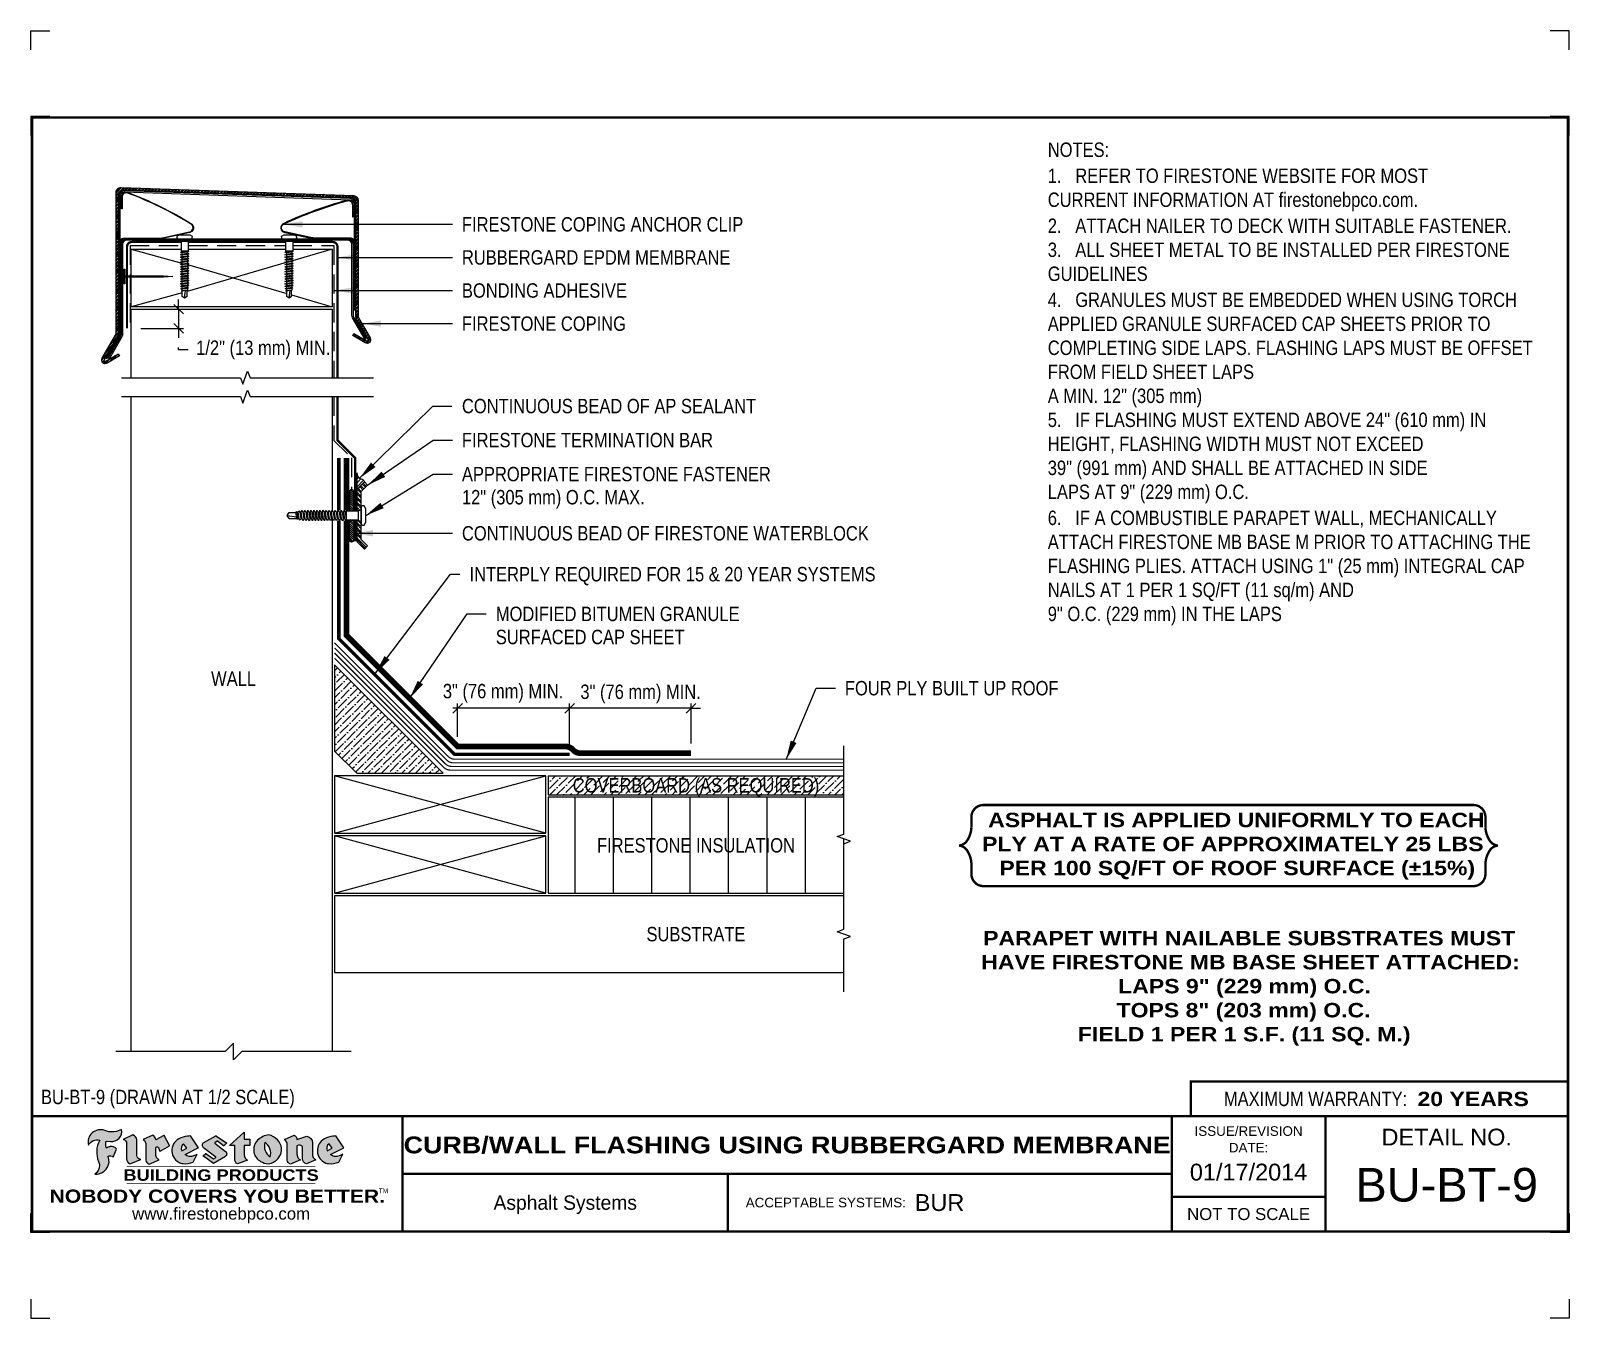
# Model space of a CAD drawing. Header units: inches. Extents: x -763.7 to -743.6, y -114.5 to -97.7.
import ezdxf
from ezdxf.enums import TextEntityAlignment as Align

# ---------------------------------------------------------------- set-up
doc = ezdxf.new("R2010")
doc.units = ezdxf.units.IN
doc.header["$MEASUREMENT"] = 0
doc.linetypes.add('HIDDEN', pattern=[0.375, 0.25, -0.125])
doc.layers.get('0').update_dxf_attribs({"linetype": 'CONTINUOUS'})
doc.layers.get('DEFPOINTS').update_dxf_attribs({"linetype": 'CONTINUOUS'})
for name, color, linetype in [('FSBP-ACCESSORY-FIRESTONE', 7, 'CONTINUOUS'), ('FSBP-ACCESSORY-OTHER', 7, 'CONTINUOUS'), ('FSBP-ADHESIVE', 1, 'HIDDEN'), ('FSBP-ANNO-LABEL', 7, 'CONTINUOUS'), ('FSBP-ANNO-NOTE', 7, 'CONTINUOUS'), ('FSBP-COVERBOARD_CANT', 46, 'CONTINUOUS'), ('FSBP-INSULATION', 7, 'CONTINUOUS'), ('FSBP-MEMBRANE', 7, 'CONTINUOUS'), ('FSBP-SEALANTS', 1, 'CONTINUOUS'), ('FSBP-SUBSTRATE-GENERIC', 9, 'CONTINUOUS'), ('FSBP-TTLB', 7, 'CONTINUOUS'), ('FSBP-TTLB-BORDER', 7, 'CONTINUOUS'), ('FSBP-TTLB-TEXT', 7, 'CONTINUOUS'), ('FSBP-WALL-CURB', 9, 'CONTINUOUS'), ('FSBP-WOOD', 7, 'CONTINUOUS')]:
    doc.layers.add(name, color=color, linetype=linetype)
doc.styles.add('ARIAL', font='arial.ttf')
doc.styles.add('ARIAL_BOLD', font='')
doc.styles.add('ARIAL_NAR', font='ARIALN.TTF')
doc.styles.add('BANKGOTHIC', font='bgothm.ttf')
doc.styles.add('FSBP_ARIAL_NAR', font='ARIALN.TTF')
doc.styles.get('ARIAL_BOLD').set_extended_font_data('Arial Black')
doc.dimstyles.new('FSBP-DIM', dxfattribs={"dimtxt": 0.1875, "dimasz": 0.125, "dimexe": 0.0625, "dimexo": 0.125, "dimgap": 0.125, "dimtad": 0, "dimdec": 0, "dimzin": 1, "dimdsep": 46, "dimlunit": 4, "dimtxsty": 'ARIAL_NAR', "dimblk": 'OBLIQUE', "dimcen": 0.09375, "dimdle": 0.0625, "dimclrd": 256, "dimclre": 256, "dimclrt": 256, "dimadec": 0, "dimazin": 0, "dimtfac": 1, "dimtdec": 0, "dimtmove": 1, "dimatfit": 3, "dimfxl": 0, "dimtolj": 1, "dimtzin": 0, "dimlwd": -1, "dimlwe": -1, "dimarcsym": 0})
doc.dimstyles.new('FSBP-LEADER', dxfattribs={"dimtxt": 0.1875, "dimasz": 0.25, "dimexe": 0.0625, "dimexo": 0.125, "dimgap": 0.125, "dimtad": 0, "dimtih": 1, "dimtoh": 1, "dimdec": 4, "dimzin": 0, "dimdsep": 46, "dimlunit": 4, "dimtxsty": 'ARIAL_NAR', "dimcen": 0.09375, "dimclrd": 256, "dimclre": 256, "dimclrt": 256, "dimadec": 0, "dimazin": 0, "dimtfac": 1, "dimtdec": 4, "dimtofl": 0, "dimtmove": 0, "dimatfit": 3, "dimfxl": 0, "dimtolj": 1, "dimtzin": 0, "dimlwd": -1, "dimlwe": -1, "dimarcsym": 0})
pattern_1 = [(45, (-902.5178603907489, -9.596227025173519), (0.03314563036811942, 0.1215339780164378), [0.15625, -0.03125, 0, -0.03125])]

msp = doc.modelspace()

# ---------------------------------------------------------------- texts
at = {"layer": 'DEFPOINTS', "style": 'ARIAL_NAR'}
msp.add_text('BU-BT-9 (DRAWN AT 1/2 SCALE)', height=0.1875, dxfattribs=at).set_placement((-763.5198163187681, -111.5917365816885), align=Align.MIDDLE_LEFT)
at = {"layer": 'FSBP-ANNO-LABEL', "style": 'ARIAL_NAR'}
for s, p in [('FIRESTONE COPING ANCHOR CLIP', (-758.0385690329663, -100.2306836249614)), ('RUBBERGARD EPDM MEMBRANE', (-758.0385690329663, -100.6615888377408)), ('BONDING ADHESIVE', (-758.0385690329663, -101.0924940505202)), ('FIRESTONE COPING', (-758.0385690329663, -101.5233992632995)), ('CONTINUOUS BEAD OF AP SEALANT', (-758.0385690329663, -102.5968021341095)), ('FIRESTONE TERMINATION BAR', (-758.0385690329663, -103.0396577780316)), ('APPROPRIATE FIRESTONE FASTENER', (-758.0385690329663, -103.4825134219537)), ('12" (305 mm) O.C. MAX.', (-758.0385690329663, -103.7832946719537)), ('CONTINUOUS BEAD OF FIRESTONE WATERBLOCK', (-758.0385690329663, -104.2533395437427)), ('INTERPLY REQUIRED FOR 15 & 20 YEAR SYSTEMS', (-757.9393350959251, -104.7853951269712)), ('MODIFIED BITUMEN GRANULE', (-757.59741533793, -105.3027094756707)), ('SURFACED CAP SHEET', (-757.59741533793, -105.6034907256707)), ('FOUR PLY BUILT UP ROOF', (-753.0518430786834, -106.2695989484775))]:
    msp.add_text(s, height=0.1875, dxfattribs=at).set_placement(p, align=Align.MIDDLE_LEFT)
for s, p in [('WALL', (-761.0123286120837, -106.1457701263016)), ('FIRESTONE INSULATION', (-754.9912525166338, -108.3156077702049)), ('SUBSTRATE', (-754.9912525166338, -109.4718577702049))]:
    msp.add_text(s, height=0.1875, dxfattribs=at).set_placement(p, align=Align.MIDDLE_CENTER)
at = {"layer": 'FSBP-ANNO-NOTE', "char_height": 0.1875, "attachment_point": 1}
for s, width, heights, insert, style in [('NOTES:\\P{\\H0.083333x;\\P\\pi-0.375,l0.375;}1.   REFER TO FIRESTONE WEBSITE FOR MOST \\P\\pi0;CURRENT INFORMATION AT firestonebpco.com.\\P\\pl0;{\\H0.083333x;\\P\\pi-0.375,l0.375;}2.   ATTACH NAILER TO DECK WITH SUITABLE FASTENER.{\\H0.083333x;\\P}3.   ALL SHEET METAL TO BE INSTALLED PER FIRESTONE GUIDELINES\\P{\\H0.083333x;\\P}4.   GRANULES MUST BE EMBEDDED WHEN USING TORCH APPLIED GRANULE SURFACED CAP SHEETS PRIOR TO COMPLETING SIDE LAPS. FLASHING LAPS MUST BE OFFSET FROM FIELD SHEET LAPS \\P\\pi0;A MIN. 12" (305 mm){\\H0.083333x;  \\P\\pi-0.375;}5.   IF FLASHING MUST EXTEND ABOVE 24" (610 mm) IN HEIGHT, FLASHING WIDTH MUST NOT EXCEED \\P\\pi0;39" (991 mm) AND SHALL BE ATTACHED IN SIDE  \\PLAPS AT 9" (229 mm) O.C.\\P{\\H0.083333x;\\P\\pi-0.375;}6.   IF A COMBUSTIBLE PARAPET WALL, MECHANICALLY ATTACH FIRESTONE MB BASE M PRIOR TO ATTACHING THE FLASHING PLIES. ATTACH USING 1" (25 mm) INTEGRAL CAP NAILS AT 1 PER 1 SQ/FT (11 sq/m) AND \\P\\pi0;9" O.C. (229 mm) IN THE LAPS', 6.458020089093907, [6.412679024570711], (-750.4107800736328, -99.16588143215995), 'FSBP_ARIAL_NAR'), ('\\pi-0.29537,l0.375;ASPHALT IS APPLIED UNIFORMLY TO EACH\\P\\pi0,l0;PLY AT A RATE OF APPROXIMATELY 25 LBS\\P\\pi-0.14981,l0.375;PER 100 SQ/FT OF ROOF SURFACE (±15%)', 6.46982238162866, [0.910907846000744], (-751.2667220729971, -107.891844562735), 'ARIAL_BOLD'), ('\\pi-0.069682,l0.375;PARAPET WITH NAILABLE SUBSTRATES MUST\\P\\pi-0.094047;HAVE FIRESTONE MB BASE SHEET ATTACHED:\\P\\pi1.688;LAPS 9" (229 mm) O.C.\\P\\pi1.667;TOPS 8" (203 mm) O.C.\\P\\pi1.1636;FIELD 1 PER 1 S.F. (11 SQ. M.)', 7.126109068008986, [1.766460265560842], (-751.5576698500026, -109.4302124291386), 'ARIAL_BOLD')]:
    msp.add_mtext_dynamic_manual_height_columns(s, width=width, gutter_width=1.09375, heights=heights, dxfattribs=dict(at, insert=insert, style=style))
at = {"layer": 'FSBP-COVERBOARD_CANT', "style": 'ARIAL_NAR'}
msp.add_text('COVERBOARD (AS REQUIRED)', height=0.1875, dxfattribs=at).set_placement((-754.9912525166338, -107.5343577702049), align=Align.MIDDLE_CENTER)

# ---------------------------------------------------------------- blocks, each defined once
blk = doc.blocks.new('FSBP_AP_FASTENER_02')
at = {"layer": 'FSBP-ACCESSORY-FIRESTONE'}
for p, q in [((-0.125, 0), (-0.09375, -0.0625)), ((0.09375, -0.0625), (0.125, 0)), ((-0.09375, -0.0625), (-0.09375, -0.3125)), ((-0.09375, -0.0625), (0.09375, -0.0625)), ((-0.09375, -0.3125), (-0.0703125, -0.3325892857142776)), ((0.09375, -0.0625), (0.09375, -0.3125)), ((-0.0703125, -0.3641565527315151), (-0.0703125, -0.3957238197487527)), ((-0.0703125, -0.4272910867660471), (-0.0703125, -0.4588583537832847)), ((-0.0703125, -0.4904256208005222), (-0.0703125, -0.5219928878178166)), ((-0.0703125, -0.5535601548350542), (-0.0703125, -0.5851274218523486)), ((-0.0703125, -0.6166946888695861), (-0.0703125, -0.6482619558868237)), ((0.0703125, -0.3440672670172376), (0.0703125, -0.3756345340344751)), ((0.0703125, -0.4072018010517695), (0.0703125, -0.4387690680690071)), ((0.0703125, -0.4703363350862446), (0.0703125, -0.501903602103539)), ((0.0703125, -0.5334708691207766), (0.0703125, -0.5650381361380141)), ((0.0703125, -0.5966054031553085), (0.0703125, -0.6281726701725461)), ((-0.0703125, -0.6798292229041181), (-0.0703125, -0.7113964899213556)), ((-0.0703125, -0.7429637569385932), (-0.0703125, -0.7745310239558876)), ((-0.0703125, -0.8060982909731251), (-0.0703125, -0.8376655579903627)), ((-0.0703125, -0.8692328250076571), (-0.0703125, -0.9008000920248946)), ((-0.0703125, -0.9323673590421322), (-0.0703125, -0.9639346260594266)), ((0.0703125, -0.6597399371897836), (0.0703125, -0.691307204207078)), ((0.0703125, -0.7228744712243156), (0.0703125, -0.7544417382415531)), ((0.0703125, -0.7860090052588475), (0.0703125, -0.8175762722760851)), ((0.0703125, -0.8491435392933226), (0.0703125, -0.880710806310617)), ((0.0703125, -0.9122780733278546), (0.0703125, -0.943845340345149)), ((-0.0703125, -0.9955018930766641), (-0.0703125, -1.027069160093902)), ((-0.0703125, -1.058636427111196), (-0.0703125, -1.090203694128434)), ((-0.0703125, -1.121770961145671), (-0.0703125, -1.153338228162966)), ((-0.0703125, -1.184905495180203), (-0.0703125, -1.216472762197441)), ((-0.0703125, -1.248040029214735), (-0.0703125, -1.279607296231973)), ((0.0703125, -0.9754126073623866), (0.0703125, -1.006979874379624)), ((0.0703125, -1.038547141396919), (0.0703125, -1.070114408414156)), ((0.0703125, -1.101681675431394), (0.0703125, -1.133248942448688)), ((0.0703125, -1.164816209465926), (0.0703125, -1.196383476483163)), ((0.0703125, -1.227950743500458), (0.0703125, -1.259518010517695)), ((-0.0703125, -1.31117456324921), (-0.0703125, -1.342741830266505)), ((-0.0625, -1.498492581068092), (-0.0625, -1.35740939234654)), ((0, -1.545367581068092), (-0.06250000000002842, -1.498492581068092)), ((0, -1.545367581068092), (0.02460623630037162, -1.344965644303613)), ((0.0625, -1.498492581068092), (0, -1.545367581068092)), ((0.0625, -1.498492581068092), (0.0625, -1.339552249489429)), ((0.0703125, -1.291085277534933), (0.0703125, -1.322652544552227))]:
    blk.add_line(p, q, dxfattribs=at)
blk.add_lwpolyline([(0.1875, 0, 0.1250000000000271), (0.203125, 0.0625), (0.140625, 0.09375), (-0.140625, 0.09375), (-0.203125, 0.0625, 0.1250000000000271), (-0.1875, 0)], format="xyb", close=True, dxfattribs=at)
for points in [[(-0.109375, -0.3539532763657576), (-0.0703125, -0.3325892857142776), (0.0703125, -0.3125), (0.109375, -0.3227032763657576), (0.0703125, -0.3440672670172376), (-0.0703125, -0.3641565527315151)], [(-0.109375, -0.4170878104002895), (-0.0703125, -0.3957238197487527), (0.0703125, -0.3756345340344751), (0.109375, -0.3858378104002895), (0.0703125, -0.4072018010517695), (-0.0703125, -0.4272910867660471)], [(-0.109375, -0.4802223444347646), (-0.0703125, -0.4588583537832847), (0.0703125, -0.4387690680690071), (0.109375, -0.4489723444347646), (0.0703125, -0.4703363350862446), (-0.0703125, -0.4904256208005222)], [(-0.109375, -0.5433568784692966), (-0.0703125, -0.5219928878178166), (0.0703125, -0.501903602103539), (0.109375, -0.5121068784692966), (0.0703125, -0.5334708691207766), (-0.0703125, -0.5535601548350542)], [(-0.109375, -0.6064914125038285), (-0.0703125, -0.5851274218523486), (0.0703125, -0.5650381361380141), (0.109375, -0.5752414125038285), (0.0703125, -0.5966054031553085), (-0.0703125, -0.6166946888695861)], [(-0.109375, -0.6696259465383037), (-0.0703125, -0.6482619558868237), (0.0703125, -0.6281726701725461), (0.109375, -0.6383759465383037), (0.0703125, -0.6597399371897836), (-0.0703125, -0.6798292229041181)], [(-0.109375, -0.7327604805728356), (-0.0703125, -0.7113964899213556), (0.0703125, -0.691307204207078), (0.109375, -0.7015104805728356), (0.0703125, -0.7228744712243156), (-0.0703125, -0.7429637569385932)], [(-0.109375, -0.7958950146073676), (-0.0703125, -0.7745310239558876), (0.0703125, -0.7544417382415531), (0.109375, -0.7646450146073676), (0.0703125, -0.7860090052588475), (-0.0703125, -0.8060982909731251)], [(-0.109375, -0.8590295486418427), (-0.0703125, -0.8376655579903627), (0.0703125, -0.8175762722760851), (0.109375, -0.8277795486418427), (0.0703125, -0.8491435392933226), (-0.0703125, -0.8692328250076571)], [(-0.109375, -0.9221640826763746), (-0.0703125, -0.9008000920248946), (0.0703125, -0.880710806310617), (0.109375, -0.8909140826763746), (0.0703125, -0.9122780733278546), (-0.0703125, -0.9323673590421322)], [(-0.109375, -0.9852986167109066), (-0.0703125, -0.9639346260594266), (0.0703125, -0.943845340345149), (0.109375, -0.9540486167109066), (0.0703125, -0.9754126073623866), (-0.0703125, -0.9955018930766641)], [(-0.109375, -1.048433150745382), (-0.0703125, -1.027069160093902), (0.0703125, -1.006979874379624), (0.109375, -1.017183150745382), (0.0703125, -1.038547141396919), (-0.0703125, -1.058636427111196)], [(-0.109375, -1.111567684779914), (-0.0703125, -1.090203694128434), (0.0703125, -1.070114408414156), (0.109375, -1.080317684779914), (0.0703125, -1.101681675431394), (-0.0703125, -1.121770961145671)], [(-0.109375, -1.174702218814446), (-0.0703125, -1.153338228162966), (0.0703125, -1.133248942448688), (0.109375, -1.143452218814446), (0.0703125, -1.164816209465926), (-0.0703125, -1.184905495180203)], [(-0.109375, -1.237836752848978), (-0.0703125, -1.216472762197441), (0.0703125, -1.196383476483163), (0.109375, -1.206586752848978), (0.0703125, -1.227950743500458), (-0.0703125, -1.248040029214735)], [(-0.099609375, -1.29957619759773), (-0.0703125, -1.279607296231973), (0.0703125, -1.259518010517695), (0.099609375, -1.271116376169175), (0.0703125, -1.291085277534933), (-0.0703125, -1.31117456324921)], [(-0.0849609375, -1.352726280949355), (-0.0703125, -1.342741830266505), (0.0703125, -1.322652544552227), (0.0849609375, -1.328451727377967), (0.0703125, -1.338436178060817), (-0.0703125, -1.358525463775095)]]:
    blk.add_lwpolyline(points, close=True, dxfattribs=at)
blk.add_lwpolyline([(-0.09375, -0.3125), (0.09375, -0.3125)], dxfattribs=at)
blk = doc.blocks.new('FSBP_HOT-DIPPED-NAIL')
at = {"layer": 'FSBP-ACCESSORY-OTHER'}
blk.add_lwpolyline([(0, 0.1875), (0, -0.1875), (-0.03125, -0.1875), (-0.03125000000005684, 0.1875)], close=True, dxfattribs=at)
blk.add_lwpolyline([(0, 0.015625), (1, 0.015625), (1.25, 0), (1, -0.015625), (0, -0.015625)], dxfattribs=at)
blk = doc.blocks.new('_OBLIQUE')
at = {"color": 0, "linetype": 'ByBlock'}
blk.add_line((-0.5, -0.5), (0.5, 0.5), dxfattribs=at)
blk = doc.blocks.new('*D10')
at = {"layer": 'DEFPOINTS', "color": 0, "transparency": 16777216}
for p in [(-758.0947460019706, -106.531400614838), (-758.0947460019706, -107.0293577702049), (-756.6364262416844, -107.1299827702049)]:
    blk.add_point(p, dxfattribs=at)
at = {"layer": 'FSBP-ANNO-LABEL', "transparency": 16777216}
for p, q in [((-756.5739262416844, -106.531400614838), (-758.1572460019706, -106.531400614838)), ((-758.0947460019706, -106.9043577702049), (-758.0947460019706, -106.468900614838)), ((-756.6364262416844, -107.0049827702049), (-756.6364262416844, -106.468900614838))]:
    blk.add_line(p, q, dxfattribs=at)
at = {"layer": 'FSBP-ANNO-LABEL', "transparency": 16777216, "xscale": 0.125, "yscale": 0.125, "zscale": 0.125, "rotation": 180}
blk.add_blockref('_OBLIQUE', (-758.0947460019706, -106.531400614838), dxfattribs=at)
at = {"layer": 'FSBP-ANNO-LABEL', "transparency": 16777216, "xscale": 0.125, "yscale": 0.125, "zscale": 0.125}
blk.add_blockref('_OBLIQUE', (-756.6364262416844, -106.531400614838), dxfattribs=at)
at = {"layer": 'FSBP-ANNO-LABEL', "transparency": 16777216, "insert": (-757.5031521833698, -106.335909400721), "char_height": 0.1875, "attachment_point": 5, "style": 'ARIAL_NAR'}
blk.add_mtext('\\A1;3" (76 mm) MIN.', dxfattribs=at)
blk = doc.blocks.new('*D11')
at = {"layer": 'DEFPOINTS', "color": 0, "transparency": 16777216}
for p in [(-756.6364262416844, -106.531400614838), (-756.6364262416844, -107.1299827702049), (-755.0557276485557, -107.1149827702048)]:
    blk.add_point(p, dxfattribs=at)
at = {"layer": 'FSBP-ANNO-LABEL', "transparency": 16777216}
for p, q in [((-756.6364262416844, -106.531400614838), (-756.7614262416844, -106.531400614838)), ((-756.6364262416844, -107.0049827702049), (-756.6364262416844, -106.468900614838)), ((-755.0557276485557, -106.531400614838), (-756.6364262416844, -106.531400614838)), ((-755.0557276485557, -106.9899827702048), (-755.0557276485557, -106.468900614838)), ((-755.0557276485557, -106.531400614838), (-754.9307276485557, -106.531400614838))]:
    blk.add_line(p, q, dxfattribs=at)
at = {"layer": 'FSBP-ANNO-LABEL', "transparency": 16777216, "xscale": 0.125, "yscale": 0.125, "zscale": 0.125}
blk.add_blockref('_OBLIQUE', (-756.6364262416844, -106.531400614838), dxfattribs=at)
at = {"layer": 'FSBP-ANNO-LABEL', "transparency": 16777216, "xscale": 0.125, "yscale": 0.125, "zscale": 0.125, "rotation": 180}
blk.add_blockref('_OBLIQUE', (-755.0557276485557, -106.531400614838), dxfattribs=at)
at = {"layer": 'FSBP-ANNO-LABEL', "transparency": 16777216, "insert": (-755.7125745507838, -106.3448574941394), "char_height": 0.1875, "attachment_point": 5, "style": 'ARIAL_NAR'}
blk.add_mtext('\\A1;3" (76 mm) MIN.', dxfattribs=at)
blk = doc.blocks.new('TTLB-ASPHALT_1')
at = {"layer": 'FSBP-TTLB-TEXT'}
h = blk.add_hatch(color=1, dxfattribs=at)
edge = h.paths.add_edge_path()
edge.add_arc((1.037309769669577, -0.1982514792917272), 0.1319107607348553, 264.0410451462098, 370.3106169565175)
edge.add_arc((1.027551646585692, 0.1214293576525733), 0.3273056962876235, 270.05058356628535, 295.23459397187514, ccw=False)
edge.add_arc((1.022801957313334, -0.06680179986895496), 0.1391656561713503, 249.3281275763668, 272.0749124149863, ccw=False)
edge.add_line((0.9736743133014443, -0.1970076156048179), (0.9474927838574558, -0.1852745150568325))
edge.add_arc((0.8939498971398336, -0.3394262635682139), 0.1631857907024099, 70.84590087378872, 194.3325259843273)
edge.add_arc((0.8444260109029358, -0.4259936440910792), 0.1179914261095279, 70.96950098067128, 156.9641407594482, ccw=False)
edge.add_arc((1.153141409296893, -0.4684497516079489), 0.3110405457095052, 150.323113748316, 203.2084295854517)
edge.add_arc((0.7562495500623072, -0.6412608153899839), 0.1218587156617311, 0.8849157075190988, 24.346689398949877, ccw=False)
edge.add_arc((0.749378166569727, -0.6475258110744306), 0.1289731377238325, -58.36655102076742, 3.6216782311386737, ccw=False)
edge.add_arc((0.825669902954445, -0.5792158350996175), 0.1783301886510355, 267.2205474105585, 354.1381621173521)
edge.add_arc((0.7903121048625223, -0.6011409294291781), 0.2127878929608591, 0.9996158580669169, 21.00503380861242)
edge.add_arc((1.018807122639402, -0.5666691048185157), 0.0513639566841585, 40.821177131732725, 125.52727787225791, ccw=False)
edge.add_line((1.057676976260041, -0.5330924682126437), (1.102776947655911, -0.4308018311949837))
edge.add_arc((1.040858222524662, -0.4699705673995993), 0.07326744446031509, 32.31675181867256, 66.31481236598174)
edge.add_arc((1.03226251882532, -0.5063316993097686), 0.1102246948011782, 69.8179132332389, 125.254734720681)
edge.add_arc((1.127708877207283, -0.3689593535312383), 0.1659710644737306, 164.1569669952081, 196.5811013160487, ccw=False)
edge.add_line((0.9680425188342383, -0.3236487780942383), (1.023615334387159, -0.3294494641845773))
h = blk.add_hatch(color=1, dxfattribs=at)
edge = h.paths.add_edge_path()
edge.add_line((1.275239419159561, -0.6223407783464694), (1.415345367376062, -0.5660418822574371))
edge.add_arc((1.421019305783972, -0.5090099247487814), 0.05731350411836947, 181.9717871001989, 264.31851000495806, ccw=False)
edge.add_line((1.363739737527226, -0.5109819325197265), (1.363412352251203, -0.3102363679013962))
edge.add_arc((1.294263659668758, -0.3103491388304036), 0.06914878453844908, 0.0934405599591014, 72.42834396969012)
edge.add_line((1.315139561173908, -0.2444268274366692), (1.186839444240604, -0.3024209471341379))
edge.add_arc((1.175246268095293, -0.3585110609420923), 0.05727567197445628, -0.017399788185912257, 78.322067691347, ccw=False)
edge.add_line((1.232521937428658, -0.3585284546236807), (1.232574268422297, -0.555126496687123))
edge.add_arc((1.305699496415485, -0.5558575689677241), 0.07312888236350451, 179.4272023230205, 245.3845503102953)
h = blk.add_hatch(color=1, dxfattribs=at)
edge = h.paths.add_edge_path()
edge.add_line((1.792026821926584, -0.3839679064720229), (1.722158956877934, -0.2518542302253621))
edge.add_arc((1.720119655279632, -0.2529327078887889), 0.002306916790721916, 27.87197133405528, 117.3766794470726)
edge.add_line((1.719058846382097, -0.250884159729182), (1.610638460368705, -0.3070279753467702))
edge.add_arc((1.547088841662969, -0.306102665849437), 0.06355635479880158, 359.165808011073, 425.8793658831422)
edge.add_line((1.573061729235633, -0.2480956029480268), (1.446879247402876, -0.3051325108639702))
edge.add_arc((1.407812067100195, -0.3703571330466247), 0.07602957263902092, -3.441403975725109, 59.07992244284969, ccw=False)
edge.add_line((1.483704536400296, -0.3749210150788969), (1.483704536400296, -0.5723838140635706))
edge.add_arc((1.540537465180449, -0.5682544061150878), 0.05698275005415228, 184.1557352478595, 255.3066498366543)
edge.add_line((1.526084036778343, -0.6233736605654059), (1.657291340682093, -0.570650514527486))
edge.add_arc((1.688298576827208, -0.502139038842401), 0.07520153584805701, 207.5160880841914, 245.649226723163, ccw=False)
edge.add_arc((1.721050197024908, -0.491448816845633), 0.1093332836229113, 179.4823365255141, 204.5537900001094, ccw=False)
edge.add_line((1.611721375809452, -0.4904610114968335), (1.611721375809452, -0.4126404716788983))
edge.add_arc((1.628589765097189, -0.4141592990360436), 0.01693662875851165, 28.356188110622497, 174.8549701683584, ccw=False)
edge.add_arc((1.627340435522399, -0.4197189881350454), 0.02111886817708033, 22.216893572439517, 40.10213956426492, ccw=False)
edge.add_line((1.646891420738257, -0.4117336534413738), (1.666638796144639, -0.4549750258192233))
edge.add_arc((1.668737246926753, -0.4540167099035415), 0.002306916790685597, 204.5451281842828, 299.6323508190067)
edge.add_line((1.669877862091766, -0.4560219186518992), (1.791128135493295, -0.3870515928837648))
edge.add_line((1.791128135493295, -0.3870515928837648), (1.792026821926584, -0.3839679064720229))
h = blk.add_hatch(color=1, dxfattribs=at)
h.paths.add_polyline_path([(2.063388732080512, -0.2583237030618903, 0.02524281661523788), (2.025024361750752, -0.2610532129309178, 0.1213611957758757), (1.901773912052249, -0.3008158885520373, 0.6151668103976068), (1.93274136141747, -0.6099060679591872, 0.05306812109568645), (1.967936229862175, -0.617865745600497, 0.1150932231766138), (2.099126721549737, -0.5994933789882708), (2.151195569562105, -0.4944891916583316, -0.08755405562188731), (2.104230609512001, -0.5187113292177372, -0.265591761123442), (1.992692314386659, -0.5010701623316862), (2.165347897647223, -0.4141184325909109, 0.4518949533370738), (2.166222728871162, -0.4107679608846269)])
h.paths.add_polyline_path([(2.014217313945437, -0.4188965037300676), (1.951113654018855, -0.4515330109460507, -0.3720533890450154), (1.973177450672722, -0.3607130665457561)], flags=16)
h = blk.add_hatch(color=1, dxfattribs=at)
edge = h.paths.add_edge_path()
edge.add_arc((2.260407392426799, -0.3775796671688738), 0.0415245022322573, 123.20805433950699, 232.2027298779723, ccw=False)
edge.add_line((2.237665217914071, -0.3428366421988329), (2.393535971665983, -0.2540943745380986))
edge.add_arc((2.394677353533154, -0.2560991469722467), 0.00230691679074142, 55.64644466176969, 119.65426054492929, ccw=False)
edge.add_line((2.395979141996861, -0.2541946229174954), (2.531809646140459, -0.3470380726374032))
edge.add_arc((2.530468902927936, -0.3489153772789848), 0.00230691679070047, -42.73110123842042, 54.46613537395791, ccw=False)
edge.add_line((2.532163440279987, -0.3504807552658491), (2.498457913851155, -0.3869673252714421))
edge.add_arc((2.496763376499132, -0.385401947284592), 0.002306916790673087, 233.75270768949161, 317.26889876139137, ccw=False)
edge.add_line((2.495399362263356, -0.38726241234572), (2.413849913492982, -0.3274738082119626))
edge.add_arc((2.412485899257177, -0.3293342732731332), 0.002306916790719977, 53.75270768979654, 124.4135619297866)
edge.add_line((2.41118211687575, -0.3274311136421062), (2.382933981293377, -0.346782838468144))
edge.add_arc((2.384237763674776, -0.3486859980991568), 0.002306916790694806, 124.4135619293765, 231.8459020253658)
edge.add_line((2.382812599816248, -0.3505000469010184), (2.519899969301207, -0.4581994452042721))
edge.add_arc((2.494247019847677, -0.4908523236374407), 0.0415245022322573, -55.21225898295228, 51.84590202520451, ccw=False)
edge.add_line((2.517938320565804, -0.5249552055672808), (2.364434947484597, -0.6179520922513717))
edge.add_arc((2.363239601923482, -0.6159790200102009), 0.002306916790727131, 233.2955624372974, 301.2087215702374, ccw=False)
edge.add_line((2.361860787187538, -0.6178285429225383), (2.231266621301074, -0.5204709167214361))
edge.add_arc((2.232647938930654, -0.518623262347532), 0.002306916790697738, 135.5134179846412, 233.2179869199849, ccw=False)
edge.add_line((2.231002150870836, -0.5170067083764565), (2.262839375599356, -0.4845937328397696))
edge.add_arc((2.264485163659231, -0.4862102868108593), 0.002306916790748635, 53.03528399994502, 135.5134179853723, ccw=False)
edge.add_line((2.265872365996302, -0.4843670465239001), (2.361834678328762, -0.5565872257804898))
edge.add_arc((2.363221880665748, -0.55474398549363), 0.00230691679062697, 233.0352840000717, 302.2362632414427)
edge.add_line((2.36445241715569, -0.5566953042850713), (2.39428499383348, -0.5378823484768844))
edge.add_arc((2.393054457343538, -0.5359310296853721), 0.002306916790685158, 302.2362632406162, 412.202729876843)
edge.add_line((2.394468296066179, -0.5341081404551886), (2.234958295420142, -0.4103916733127022))
h = blk.add_hatch(color=1, dxfattribs=at)
edge = h.paths.add_edge_path()
edge.add_line((2.763460561272041, -0.2072496393923444), (2.763460561272041, -0.2969520779963801))
edge.add_arc((2.765767478062685, -0.2969520779963943), 0.00230691679065842, 179.9999999996471, 269.9999999996471)
edge.add_line((2.765767478062685, -0.2992589947870528), (2.835417693520355, -0.2992589947870528))
edge.add_arc((2.835417693520355, -0.3015659115777538), 0.002306916790701052, 0, 90, ccw=False)
edge.add_line((2.837724610311056, -0.3015659115777538), (2.837724610311056, -0.3790761307453892))
edge.add_arc((2.835417693520355, -0.3790761307453749), 0.002306916790686842, 269.99999999964706, 359.99999999964706, ccw=False)
edge.add_line((2.835417693520355, -0.3813830475360618), (2.765767478062685, -0.3813830475360618))
edge.add_arc((2.765767478062685, -0.3836899643267202), 0.00230691679065842, 90.00000000035294, 180.0000000003529)
edge.add_line((2.763460561272041, -0.3836899643267344), (2.763460561272041, -0.5033995910642801))
edge.add_arc((2.836735953378934, -0.5071368822038522), 0.07337063740681407, 177.0802527808789, 245.3249543133826)
edge.add_line((2.806105814540615, -0.5738080530967267), (2.674529557384915, -0.6226036013049594))
edge.add_arc((2.708610405062075, -0.5642984087917995), 0.0675351734460605, 177.0345319916277, 239.69264280249, ccw=False)
edge.add_line((2.641165668230087, -0.560804539009709), (2.641165668230087, -0.3836899643267344))
edge.add_arc((2.638858751439443, -0.3836899643267202), 0.00230691679065842, 359.9999999996471, 449.999999999647)
edge.add_line((2.638858751439443, -0.3813830475360618), (2.572857950769389, -0.3813830475360618))
edge.add_line((2.572857950769389, -0.3813830475360618), (2.763460561272041, -0.2072496393923444))
h = blk.add_hatch(color=1, dxfattribs=at)
edge = h.paths.add_edge_path(flags=16)
edge.add_arc((2.940363509127394, -0.4847985213681483), 0.1684614578629417, 344.5558804047865, 417.0140046669545)
edge.add_arc((3.194458079644619, -0.3883534532477739), 0.1684614578629416, 164.5558804047865, 237.0140046669546)
edge = h.paths.add_edge_path()
edge.add_arc((3.069375116502187, -0.4399344555144893), 0.1828726885096673, 136.0914512150047, 191.213418978326)
edge.add_arc((3.064939550433394, -0.4318234379590393), 0.18031488047485, 194.0167254156723, 240.666373083186)
edge.add_arc((3.098047041778983, -0.3845058757092517), 0.2378525180183701, 239.2975390661776, 264.2889872773176)
edge.add_arc((3.048844782126224, -0.419023238379296), 0.203760689247156, 277.1986764832035, 326.503572961274)
edge.add_arc((3.077739326803538, -0.434104661646515), 0.1713748657917091, 325.3768876809903, 406.3828327799087)
edge.add_arc((3.011839488065931, -0.4896144380417837), 0.257194564585, 44.2846255351977, 73.82901434867308)
edge.add_arc((3.117152499586979, -0.4983433120546721), 0.2579560664039132, 97.50292863483669, 134.1039137579027)
h = blk.add_hatch(color=1, dxfattribs=at)
edge = h.paths.add_edge_path()
edge.add_line((3.322690228557462, -0.5721896537377091), (3.322690228557462, -0.3749210150788969))
edge.add_arc((3.24679775925739, -0.3703571330465678), 0.076029572638996, 356.5585960242387, 419.0799224428129)
edge.add_line((3.285864939560099, -0.3051325108639702), (3.412047421392799, -0.2480956029480268))
edge.add_arc((3.386074533820164, -0.3061026658494939), 0.06355635479883807, 0.3962622833877276, 65.87936588318718, ccw=False)
edge.add_line((3.449629368605429, -0.3056631084210863), (3.580526418688805, -0.2593848434574539))
edge.add_arc((3.555744121700968, -0.3530904070730259), 0.09692726601172152, 2.366977007666776, 75.18615851992018, ccw=False)
edge.add_line((3.652588689330287, -0.3490873311063041), (3.652588689330287, -0.4883770011386872))
edge.add_arc((3.761877549389567, -0.4914934052703757), 0.1093332836229049, 178.3666365323574, 204.5537900000422)
edge.add_arc((3.729125929191724, -0.502183627267101), 0.07520153584796149, 207.5160880841713, 245.2240541443095)
edge.add_line((3.697611150971852, -0.5704631245385627), (3.572585913552643, -0.6207021253773775))
edge.add_arc((3.595347186007587, -0.5526356419907756), 0.0717713151919874, 180.3328587115751, 251.51018566665869, ccw=False)
edge.add_line((3.523577081955409, -0.5530525936986663), (3.523577081955409, -0.4153032515383615))
edge.add_arc((3.486319529276869, -0.4148773504126382), 0.03725998689428563, 359.3450650296066, 449.0500281941025)
edge.add_arc((3.482769874121715, -0.4419622099033518), 0.06447454900600776, 86.29402372314017, 119.8211331593848)
edge.add_line((3.450707067966732, -0.3860252459975726), (3.450707067966732, -0.4904610114968335))
edge.add_arc((3.560035889182245, -0.4914488168456472), 0.1093332836229753, 179.4823365255069, 204.5537900001023)
edge.add_arc((3.527284268984403, -0.5021390388425004), 0.07520153584796385, 207.5160880841699, 245.6492267231416)
edge.add_line((3.496277032839316, -0.570650514527486), (3.365069728935509, -0.6233736605654059))
edge.add_arc((3.379502486061938, -0.5682868177318028), 0.05694615642555721, 183.9298782390169, 255.318496325343, ccw=False)
h = blk.add_hatch(color=1, dxfattribs=at)
h.paths.add_polyline_path([(3.957695472291277, -0.2583237030618903, 0.02524281661523822), (3.919331101961575, -0.2610532129309178, 0.1085638477195505), (3.807890832595604, -0.2939221658134414, 0.6425897848490651), (3.827048101628293, -0.6099060679591872, 0.05306812109569052), (3.862242970072884, -0.617865745600497, 0.1150932231766133), (3.993433461760503, -0.5994933789882708), (4.045502309772871, -0.4944891916583316, -0.08755405562189084), (3.998537349722767, -0.5187113292177372, -0.2655917611234366), (3.886999054597368, -0.5010701623316862), (4.059654637857989, -0.4141184325909109, 0.4518949533370731), (4.060529469081928, -0.4107679608846269)])
h.paths.add_polyline_path([(3.90852405415626, -0.4188965037300676), (3.845420394229677, -0.4515330109460507, -0.3720533890450147), (3.867484190883488, -0.3607130665457561)], flags=16)
blk.add_line((16.84110496735593, 0), (20, 0))
at = {"layer": 'DEFPOINTS', "linetype": 'Continuous', "ltscale": 1.75}
for points in [[(-0.015625, 13.88083333333333), (-0.015625, 14.13083333333333), (0.234375, 14.13083333333333)], [(20.01562500000003, 13.88083333333333), (20.01562500000003, 14.13083333333333), (19.76562500000003, 14.13083333333333)], [(-0.015625, -2.380833333333342), (-0.015625, -2.630833333333342), (0.234375, -2.630833333333342)], [(20.01562500000003, -2.380833333333342), (20.01562500000003, -2.630833333333342), (19.76562500000003, -2.630833333333342)]]:
    blk.add_lwpolyline(points, dxfattribs=at)
at = {"layer": 'DEFPOINTS', "color": 1}
for points in [[(0.234375, 13.015625), (-0.015625, 13.015625), (-0.015625, 12.765625)], [(20.015625, 12.765625), (20.015625, 13.015625), (19.765625, 13.015625)], [(0.234375, -1.515625), (-0.015625, -1.515625), (-0.015625, -1.265625)], [(20.015625, -1.265625), (20.015625, -1.515625), (19.765625, -1.515625)]]:
    blk.add_lwpolyline(points, dxfattribs=at)
at = {"layer": 'FSBP-TTLB', "const_width": 0.03125}
blk.add_lwpolyline([(15.09028770518938, 0), (20, 0), (20, 0.4512598240669945), (15.09028770518938, 0.4512598240669945)], close=True, dxfattribs=at)
for points in [[(0, 0), (0, -1.5), (20, -1.5), (20, 0), (0, 0)], [(4.825208527206769, 0), (4.825208527206769, -0.75)], [(14.84028770518938, 0), (14.84028770518938, -1.5)], [(16.84110496735593, 0), (16.84110496735593, -1.5)], [(20, 0), (20, -1.5)], [(4.825208527206769, -0.75), (14.84028770518938, -0.75)], [(4.825208527206769, -0.75), (4.825208527206769, -1.5)], [(14.84028770518938, -1.048740175933006), (16.84110496735593, -1.048740175933006)]]:
    blk.add_lwpolyline(points, dxfattribs=at)
at = {"layer": 'FSBP-TTLB-BORDER', "const_width": 0.03125}
blk.add_lwpolyline([(20, 0), (20, 13), (0, 13), (0, 0)], dxfattribs=at)
at = {"layer": 'FSBP-TTLB-TEXT', "color": 1}
blk.add_line((0.7358432058323388, -0.379822754145593), (0.7358432058323388, -0.379822754145593), dxfattribs=at)
for points in [[(1.023615323725323, -0.3294494630716969, 0.5000510906601082), (1.167090420776901, -0.1746414942047778, -0.1103304102359608), (1.027840608309816, -0.2058762110801382, -0.09957876667165425), (0.9736743133014443, -0.1970076156048179), (0.9474927838574558, -0.1852745150568325, 0.5978159689075124), (0.7358432058323388, -0.379822754145593, -0.3938834584182213), (0.8828996422548698, -0.3144510229727047, 0.2349406564350952), (0.86727108227484, -0.5910237178633082, -0.1027304183841549), (0.8780937320133262, -0.6393788197974146, -0.2772692352614086), (0.8170223912655956, -0.7573362346216896, 0.3985429150902959), (1.003067614090241, -0.5974286950643517, 0.0875124847930418), (0.9889600163401155, -0.5248671157293501, -0.3874031597924062), (1.057676976260041, -0.5330924682126437), (1.102776947655911, -0.4308018311949837, 0.1494423498871741), (1.07029056398062, -0.4028746979725923, 0.2467195073738216), (0.9686394281704906, -0.4163228904100862, -0.1424285161541127), (0.9680425188342383, -0.3236487780942383), (1.023615334387159, -0.3294494641845773)], [(2.166222728871162, -0.4107679608846269), (2.063388732080512, -0.2583237030618903, 0.02524281661523788), (2.025024361750752, -0.2610532129309178, 0.1085638477195265), (1.913584092384895, -0.2939221658134414, 0.6425897848491228), (1.93274136141747, -0.6099060679591872, 0.05306812109568648), (1.967936229862175, -0.617865745600497, 0.1150932231766137), (2.099126721549737, -0.5994933789882708), (2.151195569562105, -0.4944891916583316, -0.0875540556218873), (2.104230609512001, -0.5187113292177372, -0.2655917611234418), (1.992692314386659, -0.5010701623316862), (2.165347897647223, -0.4141184325909109)], [(2.763460561272041, -0.2072496393923444), (2.763460561272041, -0.2969520779963801, 0.4142135623730958), (2.765767478062685, -0.2992589947870528), (2.835417693520355, -0.2992589947870528, -0.414213562373095), (2.837724610311056, -0.3015659115777538), (2.837724610311056, -0.3790761307453892, -0.4142135623730938), (2.835417693520355, -0.3813830475360618), (2.765767478062685, -0.3813830475360618, 0.4142135623730958), (2.763460561272041, -0.3836899643267344), (2.763460561272041, -0.5033995910642801, 0.3068985753588853), (2.806105814540615, -0.5738080530967267), (2.674529557384915, -0.6226036013049594, -0.2804194150632976), (2.641165668230087, -0.560804539009709), (2.641165668230087, -0.3836899643267344, 0.414213562373095), (2.638858751439443, -0.3813830475360618), (2.572857950769389, -0.3813830475360618), (2.763460561272041, -0.2072496393923444)], [(4.060529469081928, -0.4107679608846269), (3.957695472291277, -0.2583237030618903, 0.02524281661523788), (3.919331101961575, -0.2610532129309178, 0.1085638477195265), (3.807890832595604, -0.2939221658134414, 0.6425897848491228), (3.827048101628293, -0.6099060679591872, 0.05306812109568648), (3.862242970072884, -0.617865745600497, 0.1150932231766137), (3.993433461760503, -0.5994933789882708), (4.045502309772871, -0.4944891916583316, -0.0875540556218873), (3.998537349722767, -0.5187113292177372, -0.2655917611234418), (3.886999054597368, -0.5010701623316862), (4.059654637857989, -0.4141184325909109)], [(4.059654637857989, -0.4141184325909109, 0.4518949533370731), (4.060529469081928, -0.4107679608846269, 0.4518949533370731)]]:
    blk.add_lwpolyline(points, format="xyb", dxfattribs=at)
for points in [[(1.275239419159561, -0.6223407783464694), (1.415345367376062, -0.5660418822574371, -0.3756100036733062), (1.363739737527226, -0.5109819325197265), (1.363412352251203, -0.3102363679013962, 0.3265360292958048), (1.315139561173908, -0.2444268274366692), (1.186839444240604, -0.3024209471341379, -0.3557863980845349), (1.232521937428658, -0.3585284546236807), (1.232574268422297, -0.555126496687123, 0.2960110723418457)], [(1.792026821926584, -0.3839679064720229), (1.722158956877934, -0.2518542302253621, 0.4116839150163434), (1.719058846382097, -0.250884159729182), (1.610638460368705, -0.3070279753467702, 0.2996033003794034), (1.573061729235633, -0.2480956029480268), (1.446879247402876, -0.3051325108639702, -0.2797757560995365), (1.483704536400296, -0.3749210150788969), (1.483704536400296, -0.5723838140635706, 0.320828638474519), (1.526084036778343, -0.6233736605654059), (1.657291340682093, -0.570650514527486, -0.1679398621276611), (1.621603752698661, -0.5368819723450571, -0.1098333365370753), (1.611721375809452, -0.4904610114968335), (1.611721375809452, -0.4126404716788983, -0.743334502655012), (1.64349420176768, -0.4061152228778298, -0.07819791644735608), (1.646891420738257, -0.4117336534413738), (1.666638796144639, -0.4549750258192233, 0.4404648714563479), (1.669877862091766, -0.4560219186518992), (1.791128135493295, -0.3870515928837648)], [(1.951113654018855, -0.4515330109460507), (2.014217313945437, -0.4188965037300676), (1.973177450672722, -0.3607130665457561, 0.3720533890450154)], [(2.234958295420142, -0.4103916733127022, -0.5150044486718882), (2.237665217914071, -0.3428366421988329), (2.393535971665983, -0.2540943745380986, -0.2867822934100265), (2.395979141996861, -0.2541946229174954), (2.531809646140459, -0.3470380726374032, -0.4515027974650387), (2.532163440279987, -0.3504807552658491), (2.498457913851155, -0.3869673252714421, -0.3814439164929681), (2.495399362263356, -0.38726241234572), (2.413849913492982, -0.3274738082119626, 0.3184718635035665), (2.41118211687575, -0.3274311136421062), (2.382933981293377, -0.346782838468144, 0.5064094529656681), (2.382812599816248, -0.3505000469010184), (2.519899969301207, -0.4581994452042721, -0.5043597839115849), (2.517938320565804, -0.5249552055672808), (2.364434947484597, -0.6179520922513717, -0.3053163970316367), (2.361860787187538, -0.6178285429225383), (2.231266621301074, -0.5204709167214361, -0.4541703869768119), (2.231002150870836, -0.5170067083764565), (2.262839375599356, -0.4845937328397696, -0.3762644290664977), (2.265872365996302, -0.4843670465239001), (2.361834678328762, -0.5565872257804898, 0.3114700032088108), (2.36445241715569, -0.5566953042850713), (2.39428499383348, -0.5378823484768844, 0.520381097387146), (2.394468296066179, -0.5341081404551886)], [(2.937624918725987, -0.3131105398334029, 0.2452625673097023), (2.889993533867141, -0.4754966266250307, 0.2064059665179019), (2.976604338974084, -0.5890186876871866, 0.1094800500670344), (3.074378098474654, -0.6211778035979165, 0.2185147641853038), (3.218764944843201, -0.5314757029352819, 0.3689489483072479), (3.195959963110113, -0.3100352223135445, 0.1296305888694145), (3.0834694040758, -0.242595816912754, 0.1610736375384317)], [(3.10274193015772, -0.5296595419651595, 0.3271311138286319), (3.032079658614293, -0.3434924326507627, 0.3271311138286322)], [(3.322690228557462, -0.5721896537377091), (3.322690228557462, -0.3749210150788969, 0.2797757560995341), (3.285864939560099, -0.3051325108639702), (3.412047421392799, -0.2480956029480268, -0.2937618496109166), (3.449629368605429, -0.3056631084210863), (3.580526418688805, -0.2593848434574539, -0.3288760160581939), (3.652588689330287, -0.3490873311063041), (3.652588689330287, -0.4883770011386872, 0.114762897203527), (3.662431105063263, -0.536926560769686, 0.166032965990522), (3.697611150971852, -0.5704631245385627), (3.572585913552643, -0.6207021253773775, -0.3209557512194564), (3.523577081955409, -0.5530525936986663), (3.523577081955409, -0.4153032515383615, 0.4127061514896111), (3.48693727661589, -0.3776224848030694, 0.1473421876160361), (3.450707067966732, -0.3860252459975726), (3.450707067966732, -0.4904610114968335, 0.1098333365370753), (3.460589444855941, -0.5368819723450855, 0.1679398621276611), (3.496277032839316, -0.570650514527486), (3.365069728935509, -0.6233736605654059, -0.3219729545308964), (3.322690228557462, -0.5721896537377091, 29.1476284739)], [(3.845420394229677, -0.4515330109460507), (3.90852405415626, -0.4188965037300676), (3.867484190883488, -0.3607130665457561, 0.3720533890450154)]]:
    blk.add_lwpolyline(points, format="xyb", close=True, dxfattribs=at)
at = {"layer": 'FSBP-TTLB-TEXT'}
for points, const_width in [([(1.233926579809207, -0.6584455781731435), (3.691229482685259, -0.6584455781731577)], 0.0078125), ([(9.061522829276782, -0.75), (9.061522829276782, -1.5)], 0.03125), ([(1.233926579809207, -0.8761560960495984), (3.691229482685259, -0.8761560960495842)], 0.0078125)]:
    blk.add_lwpolyline(points, dxfattribs=dict(at, const_width=const_width))
at = {"layer": 'FSBP-TTLB-TEXT', "color": 1}
for centre, start, end in [((1.789987520328282, -0.3850463841354355), 299.6323508193319, 27.87197133380463), ((2.164310260790558, -0.412058050385383), 296.7304547840455, 34.00233684987403)]:
    blk.add_arc(centre, 0.00230691679068068, start, end, dxfattribs=at)
at = {"layer": 'FSBP-TTLB-TEXT', "style": 'ARIAL_NAR'}
blk.add_text('MAXIMUM WARRANTY:', height=0.1875, dxfattribs=at).set_placement((17.90516569312837, 0.2256299120335257), align=Align.MIDDLE_RIGHT)
at = {"layer": 'FSBP-TTLB-TEXT'}
for s, height, style, p in [('20 YEARS', 0.1875, 'ARIAL_BOLD', (18.03987100774941, 0.2240244307510579)), ('ACCEPTABLE SYSTEMS:', 0.125, 'ARIAL', (9.292812815915624, -1.125))]:
    blk.add_text(s, height=height, dxfattribs=dict(at, style=style)).set_placement(p, align=Align.MIDDLE_LEFT)
for s, height, style, p in [('ISSUE/REVISION', 0.125, 'ARIAL', (15.84069633627263, -0.1938496373466023)), ('DETAIL NO.', 0.21875, 'ARIAL', (18.42055248367797, -0.2724398367368792)), ('DATE:', 0.125, 'ARIAL', (15.84069633627263, -0.409973105348854)), ('www.firestonebpco.com', 0.15625, 'ARIAL', (2.462578031247233, -1.268657306740124)), ('Asphalt Systems', 0.1875, 'BANKGOTHIC', (6.943365678241776, -1.125)), ('NOT TO SCALE', 0.15625, 'ARIAL', (15.84069633627263, -1.274370087966503))]:
    blk.add_text(s, height=height, dxfattribs=dict(at, style=style)).set_placement(p, align=Align.MIDDLE_CENTER)
at = {"layer": 'FSBP-TTLB-TEXT', "lineweight": 18, "style": 'ARIAL_BOLD'}
blk.add_text('BUILDING PRODUCTS', height=0.1484375, dxfattribs=at).set_placement((2.462578031247233, -0.7673008371113639), align=Align.MIDDLE_CENTER)
at = {"layer": 'FSBP-TTLB-TEXT', "color": 1}
for s, height, style, p in [('NOBODY COVERS YOU BETTER.', 0.171875, 'ARIAL_BOLD', (2.412604263603384, -1.041650450587369)), ('TM', 0.0625, 'BANKGOTHIC', (4.576671173373001, -0.9725745042934193))]:
    blk.add_text(s, height=height, dxfattribs=dict(at, style=style)).set_placement(p, align=Align.MIDDLE_CENTER)
at = {"layer": 'FSBP-TTLB-TEXT'}
for tag, height, style, p in [('DETAIL_DESCP_LINE_1', 0.21875, 'ARIAL_BOLD', (9.832748116198076, -0.375)), ('ISSUE_REV_DATE', 0.21875, 'ARIAL', (15.84069633627263, -0.7282559425942452)), ('DETAIL_NUMBER', 0.4375, 'ARIAL', (18.42055248367797, -0.8931630692489421))]:
    blk.add_attdef(tag, text='', height=height, dxfattribs=dict(at, style=style)).set_placement(p, align=Align.MIDDLE_CENTER)
at = {"layer": 'FSBP-TTLB-TEXT', "style": 'ARIAL'}
blk.add_attdef('ACCPT_SYSTEMS', text='', height=0.21875, dxfattribs=at).set_placement((11.49438170418193, -1.125), align=Align.MIDDLE_LEFT)
blk = doc.blocks.new('*D12')
at = {"layer": 'DEFPOINTS', "color": 0, "transparency": 16777216}
for p in [(-762.3442852589941, -101.3356371794397), (-762.3442852589939, -101.5856371794397), (-761.7282672395704, -101.5856371794397)]:
    blk.add_point(p, dxfattribs=at)
at = {"layer": 'FSBP-ANNO-LABEL', "transparency": 16777216}
for p, q in [((-762.2192852589941, -101.3356371794397), (-761.6657672395704, -101.3356371794397)), ((-761.7282672395704, -101.3356371794397), (-761.7282672395704, -101.2106371794397)), ((-761.7282672395704, -101.3356371794397), (-761.7282672395704, -101.5856371794397)), ((-762.2192852589939, -101.5856371794397), (-761.6657672395704, -101.5856371794397)), ((-761.7282672395704, -101.5856371794397), (-761.7282672395704, -101.7106371794397)), ((-761.7282672395704, -101.8653286623192), (-761.7282672395704, -101.8356371794397)), ((-761.6032672395704, -101.8653286623192), (-761.7282672395704, -101.8653286623192))]:
    blk.add_line(p, q, dxfattribs=at)
at = {"layer": 'FSBP-ANNO-LABEL', "transparency": 16777216, "xscale": 0.125, "yscale": 0.125, "zscale": 0.125}
for p, rotation in [((-761.7282672395704, -101.3356371794397), 270), ((-761.7282672395704, -101.5856371794397), 90)]:
    blk.add_blockref('_OBLIQUE', p, dxfattribs=dict(at, rotation=rotation))
at = {"layer": 'FSBP-ANNO-LABEL', "transparency": 16777216, "insert": (-760.6253724578514, -101.8653286623194), "char_height": 0.1875, "attachment_point": 5, "style": 'ARIAL_NAR'}
blk.add_mtext('\\A1;1/2" (13 mm) MIN.', dxfattribs=at)

# ---------------------------------------------------------------- dimensions: what is measured, and where the dimension line sits
at = {"layer": 'FSBP-ANNO-LABEL'}
dim = msp.add_linear_dim(base=(-761.7282672395704, -101.5856371794397), p1=(-762.3442852589941, -101.3356371794397), p2=(-762.3442852589939, -101.5856371794397), angle=270, text='1/2" (13 mm) MIN.', dimstyle='FSBP-DIM', override={"dimtih": 1, "dimtoh": 1}, dxfattribs=at)
dim.commit()
dim.dimension.update_dxf_attribs({"geometry": '*D12', "text_midpoint": (-761.6711882525669, -101.8653286623194), "dimtype": 160})
for base, p1, p2, picture, middle in [((-758.0947460019706, -106.531400614838), (-756.6364262416844, -107.1299827702049), (-758.0947460019706, -107.0293577702049), '*D10', (-757.5031521833698, -106.335909400721)), ((-756.6364262416844, -106.531400614838), (-755.0557276485557, -107.1149827702048), (-756.6364262416844, -107.1299827702049), '*D11', (-755.7125745507838, -106.3448574941394))]:
    dim = msp.add_linear_dim(base=base, p1=p1, p2=p2, angle=180, text='3" (76 mm) MIN.', dimstyle='FSBP-DIM', dxfattribs=at)
    dim.commit()
    dim.dimension.update_dxf_attribs({"geometry": picture, "text_midpoint": middle, "dimtype": 160})

# ---------------------------------------------------------------- hatches: boundary and pattern name
at = {"layer": 'FSBP-ACCESSORY-FIRESTONE'}
h = msp.add_hatch(dxfattribs=at)
h.set_pattern_fill('STEEL', color=256, scale=0.25, style=0)
h.set_pattern_definition([(45, (-913.7512849173312, -102.8057745268639), (-0.02209708691207961, 0.02209708691207961), []), (45, (-913.7512849173312, -102.7901495268639), (-0.02209708691207961, 0.02209708691207961), [])])
h.paths.add_polyline_path([(-759.479437386654, -99.8877936864942, -0.4040262258351709), (-759.4191186051979, -99.95025561318289), (-759.4191186051979, -101.434927808138, 0.1316524975873982), (-759.4107451929344, -101.466177808138), (-759.260775252132, -101.7259333652158, -0.8002553064019469), (-759.2831962646947, -101.7465957603019), (-759.4451896242683, -101.6512423427424), (-759.4610418091183, -101.6781731937404), (-759.296358023499, -101.775110264598, 0.7539770611108494), (-759.2337119582638, -101.7103083652158), (-759.3794951929344, -101.4578043958745, -0.1316524975873982), (-759.3878686051979, -101.4265543958745), (-759.3878686051979, -99.92007783897017, 0.4040262258351379), (-759.448187386654, -99.85761591228149), (-762.4775337210887, -99.75182880722605, 0.4244748162096237), (-762.5422149396326, -99.81429073391473), (-762.5422149396326, -101.6445162970351, -0.1316524975874126), (-762.5505883518961, -101.6757662970351), (-762.7235865580773, -101.9754079797591, 0.7539770611111507), (-762.660940492842, -102.0402098791412), (-762.4962567072226, -101.9432728082837), (-762.5121088920727, -101.9163419572857), (-762.6741022516464, -102.0116953748452, -0.8002553064020027), (-762.696523264209, -101.9910329797591), (-762.5193383518961, -101.6841397092986, 0.1316524975874126), (-762.5109649396326, -101.6528897092986), (-762.5109649396326, -99.84665105622068, -0.4244748162095904), (-762.4462837210887, -99.784189129532)])
h = msp.add_hatch(dxfattribs=at)
h.set_pattern_fill('STEEL', color=256, scale=0.375, angle=90, style=0)
h.set_pattern_definition([(135, (-892.6853365665285, -105.1422710230785), (-0.03314563036811942, -0.03314563036811941), []), (135, (-892.7087740665285, -105.1422710230785), (-0.03314563036811942, -0.03314563036811941), [])])
h.paths.add_polyline_path([(-759.4088288993955, -103.9637379578317), (-759.3892976493955, -103.9637379578317), (-759.3502351493955, -103.9442067078317), (-759.3502351493955, -103.7098317078317), (-759.2673710734751, -103.6269676319114), (-759.3088031114354, -103.5855355939512), (-759.4088288993955, -103.6855613819114)])
h.paths.add_polyline_path([(-759.3502351493955, -104.1004567078317), (-759.3892976493954, -104.0809254578317), (-759.4088288993955, -104.0809254578317), (-759.4088288993955, -104.359102033752), (-759.3088031114354, -104.4591278217121), (-759.2673710734751, -104.417695783752), (-759.3502351493955, -104.3348317078317)])
at = {"layer": 'FSBP-COVERBOARD_CANT'}
h = msp.add_hatch(dxfattribs=at)
h.set_pattern_fill('ANSI36', color=256, scale=0.5, style=0)
h.set_pattern_definition(pattern_1)
h.paths.add_polyline_path([(-759.6976107180454, -105.9638942078317), (-759.6976107180453, -107.0888942078317), (-759.4083971556723, -107.3781077702048), (-758.2833971556723, -107.3781077702048)])
h = msp.add_hatch(dxfattribs=at)
h.set_pattern_fill('ANSI36', color=256, scale=0.5, style=0)
h.set_pattern_definition(pattern_1)
h.paths.add_polyline_path([(-753.0661443152225, -107.4093577702049), (-756.9163607180453, -107.4093577702049), (-756.9163607180453, -107.6593577702049), (-753.0661443152225, -107.6593577702048)])
h.paths.add_polyline_path([(-756.5382873904401, -107.7447197245023), (-753.4442176428277, -107.7447197245023), (-753.4442176428277, -107.3757949291407), (-756.5382873904401, -107.3757949291407)], flags=9)
at = {"layer": 'FSBP-INSULATION'}
h = msp.add_hatch(dxfattribs=at)
h.set_pattern_fill('LINE', color=256, scale=4, angle=90, style=0)
h.set_pattern_definition([(90, (-903.5664152751015, -9.685254256375586), (-0.5, 3.061515884555943e-17), [])])
h.paths.add_polyline_path([(-753.0661443152223, -108.2943133087087), (-752.9802856458643, -108.2630633087087), (-753.1520029845803, -108.2005633087087), (-753.0661443152225, -108.1693133087087), (-753.0661443152225, -107.6906077702048), (-756.9163607180453, -107.6906077702049), (-756.9163607180454, -108.9406077702049), (-753.0661443152225, -108.9406077702048)])
h.paths.add_polyline_path([(-756.3285969061291, -108.4610609591544), (-753.6539081271386, -108.4610609591544), (-753.6539081271386, -108.1700266822103), (-756.3285969061291, -108.1700266822103)], flags=24)
at = {"layer": 'FSBP-SEALANTS'}
h = msp.add_hatch(dxfattribs=at)
h.set_pattern_fill('ANSI31', color=256, scale=0.3, style=0)
h.set_pattern_definition([(45, (-892.6853365665285, -105.1422710230785), (-0.02651650429449553, 0.02651650429449553), [])])
edge = h.paths.add_edge_path()
edge.add_spline(control_points=[(-759.3083869981951, -103.5845176157376), (-759.3139565674054, -103.5724362869622), (-759.3264700178911, -103.5452925162815), (-759.391445540289, -103.5424202661353), (-759.4021052768309, -103.4952880860131), (-759.4088288993955, -103.4655594910752)], knot_values=[0, 0, 0, 0, 0.07496902920124254, 0.1684369471797942, 0.3280977207418473, 0.3280977207418473, 0.3280977207418473, 0.3280977207418473], degree=3, periodic=0)
edge.add_line((-759.4088288993955, -103.4655594910753), (-759.4088288993955, -103.6849595169379))
edge.add_line((-759.4088288993955, -103.6849595169379), (-759.3083869981951, -103.5845176157376))
h = msp.add_hatch(dxfattribs=at)
h.set_pattern_fill('ANSI31', color=256, scale=0.15, angle=90, style=0)
h.set_pattern_definition([(135, (-892.6853365665285, -105.1422710230785), (-0.01325825214724777, -0.01325825214724776), [])])
h.paths.add_polyline_path([(-759.447353142385, -103.7136863819114, 1), (-759.5036031423851, -103.7136863819114), (-759.5036031423851, -103.9637379578317), (-759.447353142385, -103.9637379578317)])
h.paths.add_polyline_path([(-759.4473531423852, -104.0809254578317), (-759.503603142385, -104.0809254578317), (-759.503603142385, -104.340742658752, 1), (-759.447353142385, -104.340742658752)])

# ---------------------------------------------------------------- linework, layer by layer
at = {"layer": 'FSBP-ACCESSORY-FIRESTONE'}
for points in [[(-762.7235865580773, -101.9754079797591), (-762.5505883518961, -101.6757662970351, 0.1316524975874127), (-762.5422149396326, -101.6445162970351), (-762.5422149396326, -99.81429073391473, -0.4244748162096239), (-762.4775337210887, -99.75182880722605), (-759.448187386654, -99.85761591228149, -0.4040262258351379), (-759.3878686051979, -99.92007783897017), (-759.3878686051979, -101.4265543958745, 0.1316524975873982), (-759.3794951929344, -101.4578043958745), (-759.2337119582638, -101.7103083652158, -0.787646705302856), (-759.2997699044407, -101.7731019445721), (-759.4610418091183, -101.6781731937404), (-759.4451896242683, -101.6512423427424), (-759.2831962646947, -101.7465957603019, 0.8002553064019468), (-759.260775252132, -101.7259333652158), (-759.4107451929344, -101.466177808138, -0.1316524975873982), (-759.4191186051979, -101.434927808138), (-759.4191186051979, -99.95025561318289, 0.4040262258351709), (-759.479437386654, -99.8877936864942), (-762.4462837210887, -99.784189129532, 0.4244748162095904), (-762.5109649396326, -99.84665105622068), (-762.5109649396326, -101.6528897092986, -0.1316524975874127), (-762.5193383518961, -101.6841397092986), (-762.696523264209, -101.9910329797591, 0.8002553064020023), (-762.6741022516464, -102.0116953748452), (-762.5121088920728, -101.9163419572857), (-762.4962567072226, -101.9432728082837), (-762.6575286119003, -102.0382015591154, -0.787646705302517)], [(-762.6604871894768, -101.9758907946241), (-762.4969856017403, -101.6926977375462, 0.1316524975874067), (-762.4875655129439, -101.6575414875462), (-762.4875655129439, -99.8640089566851, -0.4244748162096051), (-762.430969446718, -99.8093547708325), (-759.495335038972, -99.91186938329744, -0.4040262258350943), (-759.4425561051979, -99.96652356915004), (-759.4425561051979, -101.3436680207246), (-759.4269311051979, -101.3436680207246), (-759.4269311051979, -99.96652356915004, 0.4040262258351805), (-759.494789734336, -99.89625390162524), (-762.4304241420821, -99.79373928916033, 0.424474816209659), (-762.5031905129439, -99.8640089566851), (-762.5031905129439, -101.6575414875462, -0.1316524975874204), (-762.5105172486744, -101.6848852375462), (-762.6740188364109, -101.9680782946241)], [(-762.3845568114428, -99.81768440330438, -0.04908913348312429), (-761.5695992158578, -100.2182371758474, -0.7394600990243303), (-761.5829727635771, -100.3370009770348), (-761.9201461457911, -100.4092524160807, -0.05282237962355279), (-762.0249106901566, -100.420351209042), (-762.4406905129439, -100.4203512090419, 0.414213562373095), (-762.4719405129439, -100.4516012090419), (-762.4719405129439, -100.6703512090419), (-762.4797530129439, -100.6703512090419), (-762.4797530129439, -100.4437887090419, -0.414213562373095), (-762.4485030129439, -100.4125387090419), (-762.0249106901566, -100.412538709042, 0.05282237962355279), (-761.9217830917969, -100.4016133347207), (-761.5844115327998, -100.3293221034602, 0.7394600990245344), (-761.5727096785454, -100.2254037774213, 0.04906991795565312), (-762.3876672741304, -99.82485100487824, 0.539919517703816), (-762.4641280129439, -99.87501721589544), (-762.4641280129439, -100.0297579551512), (-762.4719405129439, -100.0297579551512), (-762.4719405129439, -99.87501721589544, -0.5399195177037919)], [(-759.2854871894768, -101.7219536915929), (-759.2990188364109, -101.7297661915929), (-759.4625204241474, -101.446573134515, -0.1316524975873929), (-759.4719405129439, -101.411416884515), (-759.4719405129439, -100.4906637090419, 0.414213562373095), (-759.5266280129439, -100.4359762090419), (-762.4016280129439, -100.4359762090419, 0.414213562373095), (-762.4563155129439, -100.4906637090419), (-762.4563155129439, -101.661416884515, -0.1316524975873829), (-762.4657356017403, -101.696573134515), (-762.6292371894768, -101.9797661915929), (-762.6427688364109, -101.9719536915929), (-762.4792672486744, -101.688760634515, 0.1316524975873899), (-762.4719405129439, -101.661416884515), (-762.4719405129439, -100.4906637090419, -0.4142135623730951), (-762.4016280129439, -100.4203512090419), (-759.5266280129439, -100.4203512090419, -0.4142135623730951), (-759.4563155129439, -100.4906637090419), (-759.4563155129439, -101.411416884515, 0.1316524975874027), (-759.4489887772133, -101.438760634515)]]:
    msp.add_lwpolyline(points, format="xyb", close=True, dxfattribs=at)
at = {"layer": 'FSBP-ACCESSORY-FIRESTONE', "linetype": 'Continuous'}
msp.add_lwpolyline([(-759.5426714411238, -99.91912183803655, 0.04077974149116184), (-760.35865681003, -100.2182371758474, 0.7394600990243211), (-760.3452832623107, -100.3370009770348), (-760.0081098800966, -100.4092524160806, 0.05282237962355279), (-759.9033453357312, -100.4203512090419), (-759.4875655129439, -100.4203512090419, -0.414213562373095), (-759.4563155129439, -100.4516012090419), (-759.4563155129439, -100.6703512090419), (-759.4485030129439, -100.6703512090419), (-759.4485030129439, -100.4437887090419, 0.414213562373095), (-759.4797530129439, -100.4125387090419), (-759.9033453357312, -100.4125387090419, -0.05282237962355234), (-760.0064729340909, -100.4016133347207), (-760.343844493088, -100.3293221034602, -0.7394600990245079), (-760.3555463473423, -100.2254037774213, -0.0407858623719362), (-759.5405887517574, -99.92665161633693, -0.5399195177038175), (-759.4641280129439, -99.97681782735413), (-759.4641280129439, -100.1315585666098), (-759.4563155129439, -100.1315585666098), (-759.4563155129439, -99.97681782735413, 0.5349568273808487)], format="xyb", close=True, dxfattribs=at)
msp.add_lwpolyline([(-759.4088288993955, -104.0809254578317), (-759.4088288993955, -104.359102033752), (-759.3088031114354, -104.4591278217121), (-759.2673710734751, -104.417695783752), (-759.3502351493955, -104.3348317078317), (-759.3502351493955, -103.7098317078317), (-759.2673710734751, -103.6269676319114), (-759.3088031114354, -103.5855355939512), (-759.4088288993955, -103.6855613819114), (-759.4088288993955, -103.9637379578317)], dxfattribs=at)
at = {"layer": 'FSBP-ADHESIVE', "linetype": 'HIDDEN'}
for p, q in [((-762.3604943686236, -100.5075121794397), (-762.3604943686236, -101.5856371794396)), ((-762.3604943686236, -100.5075121794397), (-761.6959648678384, -100.5075121794397)), ((-761.6022148678384, -100.5075121794397), (-760.3363556501495, -100.5075121794397)), ((-760.2426056501495, -100.5075121794397), (-759.7069538519586, -100.5075121794397)), ((-759.7069538519586, -100.5075121794397), (-759.7069538519587, -102.2275558847085)), ((-759.7069538519587, -102.4736382413681), (-759.7069538519587, -103.0432496611635)), ((-759.7069538519587, -103.0432496611635), (-759.4778718052902, -103.2723317078317)), ((-759.4778718052902, -103.2723317078317), (-759.4778718052902, -103.6856634269833))]:
    msp.add_line(p, q, dxfattribs=at)
at = {"layer": 'FSBP-ANNO-NOTE', "const_width": 0.03125}
msp.add_lwpolyline([(-751.404712813186, -108.0792491145969), (-751.404712813186, -107.9469630836141, -0.414213562373095), (-751.248462813186, -107.7907130836141), (-744.8689577346012, -107.7907130836141, -0.414213562373095), (-744.7127077346012, -107.9469630836141), (-744.7127077346012, -108.0792491145969, 0.1409083258157955), (-744.6542601084137, -108.2573901646999, 0.2244532195272858), (-744.5501966907008, -108.3186712047967, 0.2244532195272858), (-744.6542601084137, -108.3799522448935, 0.1409083258157939), (-744.7127077346012, -108.5580932949965), (-744.7127077346012, -108.6903793259794, -0.414213562373095), (-744.8689577346012, -108.8466293259794), (-751.248462813186, -108.8466293259794, -0.414213562373095), (-751.404712813186, -108.6903793259794), (-751.404712813186, -108.5580932949965, 0.1409083258157955), (-751.4631604393735, -108.3799522448935, 0.2244532195272858), (-751.5672238570864, -108.3186712047967, 0.2244532195272858), (-751.4631604393735, -108.2573901646999, 0.1409083258157939)], format="xyb", close=True, dxfattribs=at)
msp.add_lwpolyline([(-751.404712813186, -108.0792491145969), (-751.404712813186, -107.9469630836141, -0.414213562373095), (-751.248462813186, -107.7907130836141), (-744.8689577346012, -107.7907130836141, -0.414213562373095), (-744.7127077346012, -107.9469630836141), (-744.7127077346012, -108.0792491145969, 0.1409083258157955), (-744.6542601084137, -108.2573901646999, 0.2244532195272858), (-744.5501966907008, -108.3186712047967, 0.2244532195272858), (-744.6542601084137, -108.3799522448935, 0.1409083258157939), (-744.7127077346012, -108.5580932949965), (-744.7127077346012, -108.6903793259794, -0.414213562373095), (-744.8689577346012, -108.8466293259794), (-751.248462813186, -108.8466293259794, -0.414213562373095), (-751.404712813186, -108.6903793259794), (-751.404712813186, -108.5580932949965, 0.1409083258157955), (-751.4631604393735, -108.3799522448935, 0.2244532195272858), (-751.5672238570864, -108.3186712047967, 0.2244532195272858), (-751.4631604393735, -108.2573901646999, 0.1409083258157939)], format="xyb", close=True, dxfattribs=at)
at = {"layer": 'FSBP-COVERBOARD_CANT'}
for p, q in [((-756.9163607180453, -107.4093577702049), (-756.9163607180453, -107.6593577702049)), ((-756.9163607180453, -107.4093577702049), (-753.0661443152225, -107.4093577702049)), ((-756.9163607180453, -107.6593577702049), (-753.0661443152225, -107.6593577702049))]:
    msp.add_line(p, q, dxfattribs=at)
msp.add_lwpolyline([(-759.6976107180453, -107.0888942078317), (-759.4083971556723, -107.3781077702048), (-758.2833971556723, -107.3781077702048), (-759.6976107180453, -105.9638942078317)], close=True, dxfattribs=at)
at = {"layer": 'FSBP-INSULATION', "linetype": 'Continuous'}
msp.add_lwpolyline([(-753.0661443152225, -108.9406077702048), (-753.0661443152225, -108.2943133087087), (-752.9802856458645, -108.2630633087087), (-753.1520029845805, -108.2005633087087), (-753.0661443152225, -108.1693133087087), (-753.0661443152225, -107.0187327702048)], dxfattribs=at)
at = {"layer": 'FSBP-INSULATION'}
msp.add_lwpolyline([(-753.0661443152225, -107.6906077702048), (-756.9163607180453, -107.6906077702048), (-756.9163607180454, -108.9406077702049), (-753.0661443152225, -108.9406077702048)], dxfattribs=at)
at = {"layer": 'FSBP-MEMBRANE', "linetype": 'Continuous', "const_width": 0.03}
msp.add_lwpolyline([(-761.6959648678384, -100.4606371794397), (-762.3370477147597, -100.4606371794397, 0.4142135623730951), (-762.3995477147597, -100.5231371794397), (-762.3995477147597, -100.9235278044397), (-762.3995477147596, -101.5856371794397)], format="xyb", dxfattribs=at)
msp.add_lwpolyline([(-760.3363556501495, -100.4606371794397), (-761.6022148678384, -100.4606371794397)], dxfattribs=at)
at = {"layer": 'FSBP-MEMBRANE'}
for points, const_width in [([(-759.6594405129439, -102.2275558847085), (-759.6594405129439, -100.5231371794397, 0.4142135623730951), (-759.7219405129439, -100.4606371794397), (-759.8189342106504, -100.4606371794397), (-760.2426056501495, -100.4606371794397)], 0.03), ([(-759.5411031423852, -104.0906910828317), (-759.5411031423852, -105.5830006297903), (-758.0947460019706, -107.0293577702049), (-756.688202936981, -107.0293577702049, -0.198912367379658), (-756.5998145893327, -107.0659694225566), (-756.5874128940364, -107.0783711178528, 0.1989123673797216), (-756.4990245463881, -107.1149827702046), (-755.0557276485557, -107.1149827702048)], 0.075), ([(-753.0661443152225, -107.1945921452049), (-758.1299221192166, -107.1945921452049, -0.1989123673796564), (-758.218310466865, -107.1579804928532), (-759.6976107180453, -105.6786802416727)], 0.015625), ([(-753.0661443152225, -107.2422614160382), (-758.149667377704, -107.2422614160382, -0.1989123673796557), (-758.2380557253524, -107.2056497636866), (-759.6976107180453, -105.7460947709936)], 0.015625), ([(-753.0661443152225, -107.2889541243716), (-758.1690081307597, -107.2889541243716, -0.198912367379657), (-758.257396478408, -107.2523424720199), (-759.6976107180453, -105.8121282323826)], 0.015625), ([(-753.0661443152225, -107.3366233952049), (-758.1887533892472, -107.3366233952049, -0.1989123673796563), (-758.2771417368956, -107.3000117428532), (-759.6976107180453, -105.8795427617035)], 0.015625)]:
    msp.add_lwpolyline(points, format="xyb", dxfattribs=dict(at, const_width=const_width))
for points, const_width in [([(-759.4285667835295, -103.9637379578317), (-759.4285667835294, -103.2723317078317), (-759.6594405129439, -103.0414579784175), (-759.6594405129439, -102.4736382413681)], 0.03), ([(-759.6417281423852, -103.9539723328317), (-759.6417281423852, -103.2723317078317)], 0.045), ([(-759.5411031423852, -103.2723317078317), (-759.5411031423852, -103.9539723328317)], 0.075), ([(-756.6364262416845, -107.1299827702049), (-758.1364262416845, -107.1299827702049), (-759.6417281423852, -105.6246808695041), (-759.6417281423852, -104.0906910828317)], 0.045), ([(-759.4285667835295, -104.0809254578317), (-759.4285667835295, -104.359102033752)], 0.03)]:
    msp.add_lwpolyline(points, dxfattribs=dict(at, const_width=const_width))
at = {"layer": 'FSBP-SEALANTS', "linetype": 'Continuous'}
for p, q in [((-759.4088288993955, -103.4655594910752), (-759.4088288993955, -103.6849595169379)), ((-759.4088288993955, -103.6849595169379), (-759.3083869981951, -103.5845176157376))]:
    msp.add_line(p, q, dxfattribs=at)
at = {"layer": 'FSBP-SEALANTS'}
for points in [[(-759.447353142385, -103.9637379578317), (-759.447353142385, -103.7136863819114, 0.9999999999999999), (-759.5036031423851, -103.7136863819114), (-759.5036031423851, -103.9637379578317)], [(-759.447353142385, -104.0809254578317), (-759.447353142385, -104.3407605517293, -0.9999999999999999), (-759.5036031423851, -104.3407605517293), (-759.5036031423851, -104.090708975809)]]:
    msp.add_lwpolyline(points, format="xyb", dxfattribs=at)
msp.add_spline([(-759.4088288993955, -103.4655594910752), (-759.3729554401502, -103.5368755872624), (-759.3292248099739, -103.5533587576854), (-759.3083869981951, -103.5845176157376)], degree=3, dxfattribs=at)
at = {"layer": 'FSBP-SUBSTRATE-GENERIC'}
for points in [[(-753.0661443152225, -110.2218577702049), (-753.0661443152225, -109.5343577702049), (-752.9802856458645, -109.5031077702049), (-753.1520029845805, -109.4406077702049), (-753.0661443152225, -109.4093577702049), (-753.0661443152225, -108.9406077702048)], [(-753.0661443152225, -108.971857770205), (-759.6976107180453, -108.9718577702049), (-759.6976107180453, -109.9718577702049), (-753.0661443152225, -109.9718577702049)]]:
    msp.add_lwpolyline(points, dxfattribs=at)
at = {"layer": 'FSBP-WALL-CURB'}
for p, q in [((-762.3442852589939, -102.2275558847085), (-762.3442852589939, -101.3356371794397)), ((-762.3442852589939, -110.9987145698032), (-762.3442852589939, -102.4736382413681))]:
    msp.add_line(p, q, dxfattribs=at)
at = {"layer": 'FSBP-WALL-CURB', "linetype": 'Continuous'}
for p, q in [((-762.3442852589939, -101.3356371794397), (-761.608491271381, -101.3356371794397)), ((-761.608491271381, -101.3356371794397), (-760.3300792466068, -101.3356371794396)), ((-760.3300792466068, -101.3356371794396), (-759.7288607180453, -101.3356371794396))]:
    msp.add_line(p, q, dxfattribs=at)
at = {"layer": 'FSBP-WALL-CURB', "linetype": 'Continuous', "ltscale": 1.75}
for p, q in [((-759.7288607180453, -101.3356371794396), (-759.7288607180453, -102.2275558847085)), ((-759.7288607180453, -102.4736382413681), (-759.7288607180453, -103.9547614164572)), ((-759.7288607180453, -104.0662770203317), (-759.7288607180454, -110.9987145698032))]:
    msp.add_line(p, q, dxfattribs=at)
at = {"layer": 'FSBP-WALL-CURB'}
for points in [[(-762.4692852589941, -102.2275558847085), (-760.9223838526672, -102.2275558847085), (-760.8911338526672, -102.3134145540664), (-760.8286338526672, -102.1416972153505), (-760.7973838526672, -102.2275558847085), (-759.1912594048036, -102.2275558847085)], [(-762.4692852589941, -102.4736382413681), (-760.9223838526672, -102.4736382413681), (-760.8911338526672, -102.559496910726), (-760.8286338526672, -102.3877795720101), (-760.7973838526672, -102.4736382413681), (-759.1912594048036, -102.4736382413681)]]:
    msp.add_lwpolyline(points, dxfattribs=at)
at = {"layer": 'FSBP-WALL-CURB', "linetype": 'Continuous', "ltscale": 1.75}
msp.add_lwpolyline([(-759.4788607180453, -110.9987145698032), (-760.902975015431, -110.9987145698032), (-761.0123286120837, -111.1080681664559), (-761.0123286120837, -110.8893609731505), (-761.1216822087365, -110.9987145698032), (-762.5457965061221, -110.9987145698032)], dxfattribs=at)
at = {"layer": 'FSBP-WOOD', "linetype": 'Continuous'}
for p, q in [((-762.3442852589939, -100.5543871794397), (-761.6842461178384, -100.7343978543003)), ((-759.7288607180453, -100.5543871794397), (-760.2452258015496, -100.705246866322)), ((-760.3250908115007, -100.7285799900729), (-761.6178398678384, -101.1062657091245)), ((-761.6139336178384, -100.7535739906639), (-760.3207306501495, -101.1314443905011)), ((-761.6803398678384, -101.12331116367), (-762.3442852589939, -101.3043871794397)), ((-760.2582306501495, -101.1497067209936), (-759.7288607180453, -101.3043871794397))]:
    msp.add_line(p, q, dxfattribs=at)
at = {"layer": 'FSBP-WOOD', "ltscale": 1.75}
for p, q in [((-756.9476107180453, -107.4093577702049), (-759.6976107180453, -107.4093577702049)), ((-759.6976107180453, -107.4093577702049), (-759.6976107180453, -108.1593577702049)), ((-759.6976107180453, -108.1593577702049), (-756.9476107180453, -107.4093577702049)), ((-756.9476107180453, -108.1593577702049), (-759.6976107180453, -107.4093577702049)), ((-756.9476107180453, -108.1593577702049), (-756.9476107180453, -107.4093577702049)), ((-759.6976107180453, -108.1593577702049), (-756.9476107180453, -108.1593577702049)), ((-756.9476107180453, -108.1906077702049), (-759.6976107180453, -108.1906077702049)), ((-759.6976107180453, -108.9406077702049), (-756.9476107180453, -108.1906077702049)), ((-756.9476107180453, -108.9406077702049), (-759.6976107180453, -108.1906077702049)), ((-759.6976107180453, -108.1906077702049), (-759.6976107180453, -108.9406077702049)), ((-756.9476107180453, -108.9406077702049), (-756.9476107180453, -108.1906077702049)), ((-759.6976107180453, -108.9406077702049), (-756.9476107180453, -108.9406077702049))]:
    msp.add_line(p, q, dxfattribs=at)
at = {"layer": 'FSBP-WOOD', "linetype": 'Continuous'}
for points in [[(-760.2426056501495, -100.5543871794397), (-759.7288607180453, -100.5543871794397), (-759.7288607180453, -101.3043871794397), (-760.3312938802616, -101.3043871794397), (-761.6072766377263, -101.3043871794397), (-762.3442852589939, -101.3043871794397), (-762.3442852589939, -100.9235278044397), (-762.3442852589939, -100.5543871794397), (-761.6959648678384, -100.5543871794397)], [(-761.6022148678384, -100.5543871794397), (-760.3363556501495, -100.5543871794397)]]:
    msp.add_lwpolyline(points, dxfattribs=at)

# ---------------------------------------------------------------- block references
msp.add_blockref('TTLB-ASPHALT_1', (-763.6369736728426, -111.8417365816885)).add_auto_attribs({'DETAIL_DESCP_LINE_1': 'CURB/WALL FLASHING USING RUBBERGARD MEMBRANE', 'ACCPT_SYSTEMS': 'BUR', 'ISSUE_REV_DATE': '01/17/2014', 'DETAIL_NUMBER': 'BU-BT-9'})
at = {"xscale": 0.5, "yscale": 0.5, "zscale": 0.5}
msp.add_blockref('FSBP_HOT-DIPPED-NAIL', (-762.4257523632965, -100.9104344519575), dxfattribs=at)
at = {"layer": 'FSBP-ACCESSORY-FIRESTONE', "xscale": 0.5, "yscale": 0.5, "zscale": 0.5}
for p in [(-761.6490898678384, -100.420351209042), (-760.2894806501495, -100.420351209042)]:
    msp.add_blockref('FSBP_AP_FASTENER_02', p, dxfattribs=at)
at = {"layer": 'FSBP-ACCESSORY-FIRESTONE', "xscale": 0.625, "yscale": 0.625, "zscale": 0.625, "rotation": 270}
msp.add_blockref('FSBP_AP_FASTENER_02', (-759.3502351493955, -104.0223317078317), dxfattribs=at)

msp.set_redraw_order([(e.dxf.handle, doc.entitydb.next_handle()) for e in msp.query("TEXT MTEXT ATTDEF DIMENSION ARC_DIMENSION")])  # texts and dimensions are drawn at this point

# ---------------------------------------------------------------- leaders
at = {"layer": 'FSBP-ANNO-LABEL'}
for points in [[(-760.3634292073098, -100.2306836249614), (-758.1635690329663, -100.2306836249614)], [(-759.6594405129439, -100.6615888377408), (-758.1635690329663, -100.6615888377407)], [(-759.7069538519586, -101.0924940505202), (-758.1635690329663, -101.0924940505201)], [(-759.341623978569, -101.5233992632996), (-758.1635690329663, -101.5233992632996)], [(-759.3718543456432, -103.537437698572), (-758.419541760424, -102.5968021341095), (-758.169541760424, -102.5968021341095)], [(-759.2673710734751, -103.6269676319114), (-758.4135690329663, -103.0396577780316), (-758.1635690329663, -103.0396577780316)], [(-759.2916413993955, -104.0223317078317), (-758.4135690329663, -103.4825134219537), (-758.1635690329663, -103.4825134219537)], [(-759.447353142385, -104.2533395437427), (-758.1635690329663, -104.2533395437427)], [(-759.1645298995866, -106.0754572144705), (-758.1893350959251, -104.7853951269712), (-758.0643350959251, -104.7853951269712)], [(-758.7203405308736, -106.4037632413018), (-757.97241533793, -105.3027094756707), (-757.72241533793, -105.3027094756707)], [(-753.8169445499872, -107.198029645205), (-753.4268430786834, -106.2695989484775), (-753.1768430786834, -106.2695989484775)]]:
    msp.add_leader(points, dimstyle='FSBP-LEADER', dxfattribs=at)

doc.saveas('drawing.dxf')
